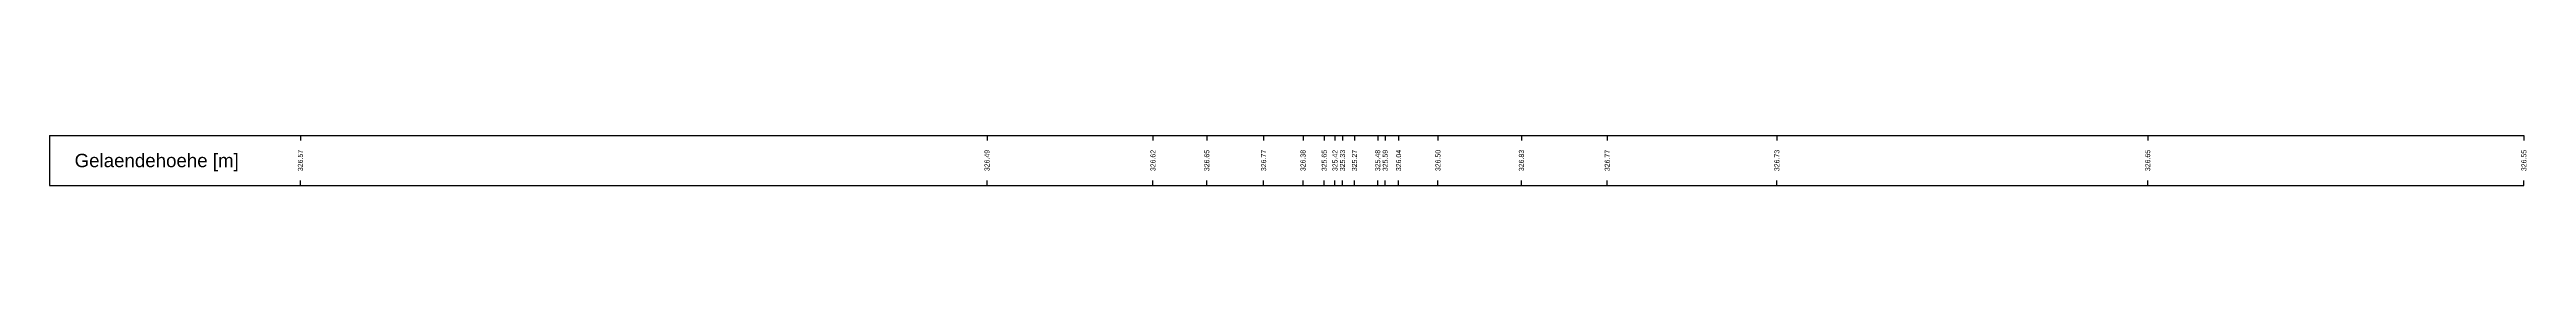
# Model space of a CAD drawing. Header units: millimetres. Extents: x -8 to 79, y -83 to 317.
# Drawn here: x -7.5 to 66.6, y 20.8 to 22.2 of the extents above; entities that cross this region are included whole.
import ezdxf
from ezdxf.enums import TextEntityAlignment as Align

# ---------------------------------------------------------------- set-up
doc = ezdxf.new("R2010")
doc.units = ezdxf.units.MM
doc.styles.get("Standard").update_dxf_attribs({"font": 'arial.ttf'})

msp = doc.modelspace()

# ---------------------------------------------------------------- linework, layer by layer
at = {"layer": 'band'}
for p, q in [((0, 22.25), (0, 22.1)), ((20.529, 22.25), (20.529, 22.1)), ((25.491, 22.25), (25.491, 22.1)), ((27.101, 22.25), (27.101, 22.1)), ((28.8, 22.25), (28.8, 22.1)), ((29.977, 22.25), (29.977, 22.1)), ((30.611, 22.25), (30.611, 22.1)), ((30.933, 22.25), (30.933, 22.1)), ((31.158, 22.25), (31.158, 22.1)), ((31.517, 22.25), (31.517, 22.1)), ((32.21, 22.25), (32.21, 22.1)), ((32.435, 22.25), (32.435, 22.1)), ((32.835, 22.25), (32.835, 22.1)), ((34.012, 22.25), (34.012, 22.1)), ((36.506, 22.25), (36.506, 22.1)), ((39.072, 22.25), (39.072, 22.1)), ((44.145, 22.25), (44.145, 22.1)), ((55.232, 22.25), (55.232, 22.1)), ((66.48, 22.25), (66.48, 22.1)), ((0, 20.75), (0, 20.9)), ((20.529, 20.75), (20.529, 20.9)), ((25.491, 20.75), (25.491, 20.9)), ((27.101, 20.75), (27.101, 20.9)), ((28.8, 20.75), (28.8, 20.9)), ((29.977, 20.75), (29.977, 20.9)), ((30.611, 20.75), (30.611, 20.9)), ((30.933, 20.75), (30.933, 20.9)), ((31.158, 20.75), (31.158, 20.9)), ((31.517, 20.75), (31.517, 20.9)), ((32.21, 20.75), (32.21, 20.9)), ((32.435, 20.75), (32.435, 20.9)), ((32.835, 20.75), (32.835, 20.9)), ((34.012, 20.75), (34.012, 20.9)), ((36.506, 20.75), (36.506, 20.9)), ((39.072, 20.75), (39.072, 20.9)), ((44.145, 20.75), (44.145, 20.9)), ((55.232, 20.75), (55.232, 20.9)), ((66.48, 20.75), (66.48, 20.9))]:
    msp.add_line(p, q, dxfattribs=at)
at = {"layer": 'frame'}
for p, q in [((-7.5, 22.25), (66.48, 22.25)), ((-7.5, 22.25), (-7.5, 20.75)), ((-7.5, 20.75), (66.48, 20.75))]:
    msp.add_line(p, q, dxfattribs=at)

# ---------------------------------------------------------------- texts
msp.add_text('Gelaendehoehe [m]', height=0.4).set_placement((-6.75, 21.5), align=Align.MIDDLE_LEFT)
for s, p in [('326.57', (0, 21.5)), ('326.49', (20.529, 21.5)), ('326.62', (25.491, 21.5)), ('326.65', (27.101, 21.5)), ('326.77', (28.8, 21.5)), ('326.38', (29.977, 21.5)), ('325.65', (30.611, 21.5)), ('325.42', (30.933, 21.5)), ('325.33', (31.158, 21.5)), ('325.27', (31.517, 21.5)), ('325.48', (32.21, 21.5)), ('325.59', (32.435, 21.5)), ('326.04', (32.835, 21.5)), ('326.50', (34.012, 21.5)), ('326.83', (36.506, 21.5)), ('326.77', (39.072, 21.5)), ('326.73', (44.145, 21.5)), ('326.65', (55.232, 21.5)), ('326.55', (66.48, 21.5))]:
    msp.add_text(s, height=0.15, rotation=90).set_placement(p, align=Align.MIDDLE)

doc.saveas('drawing.dxf')
